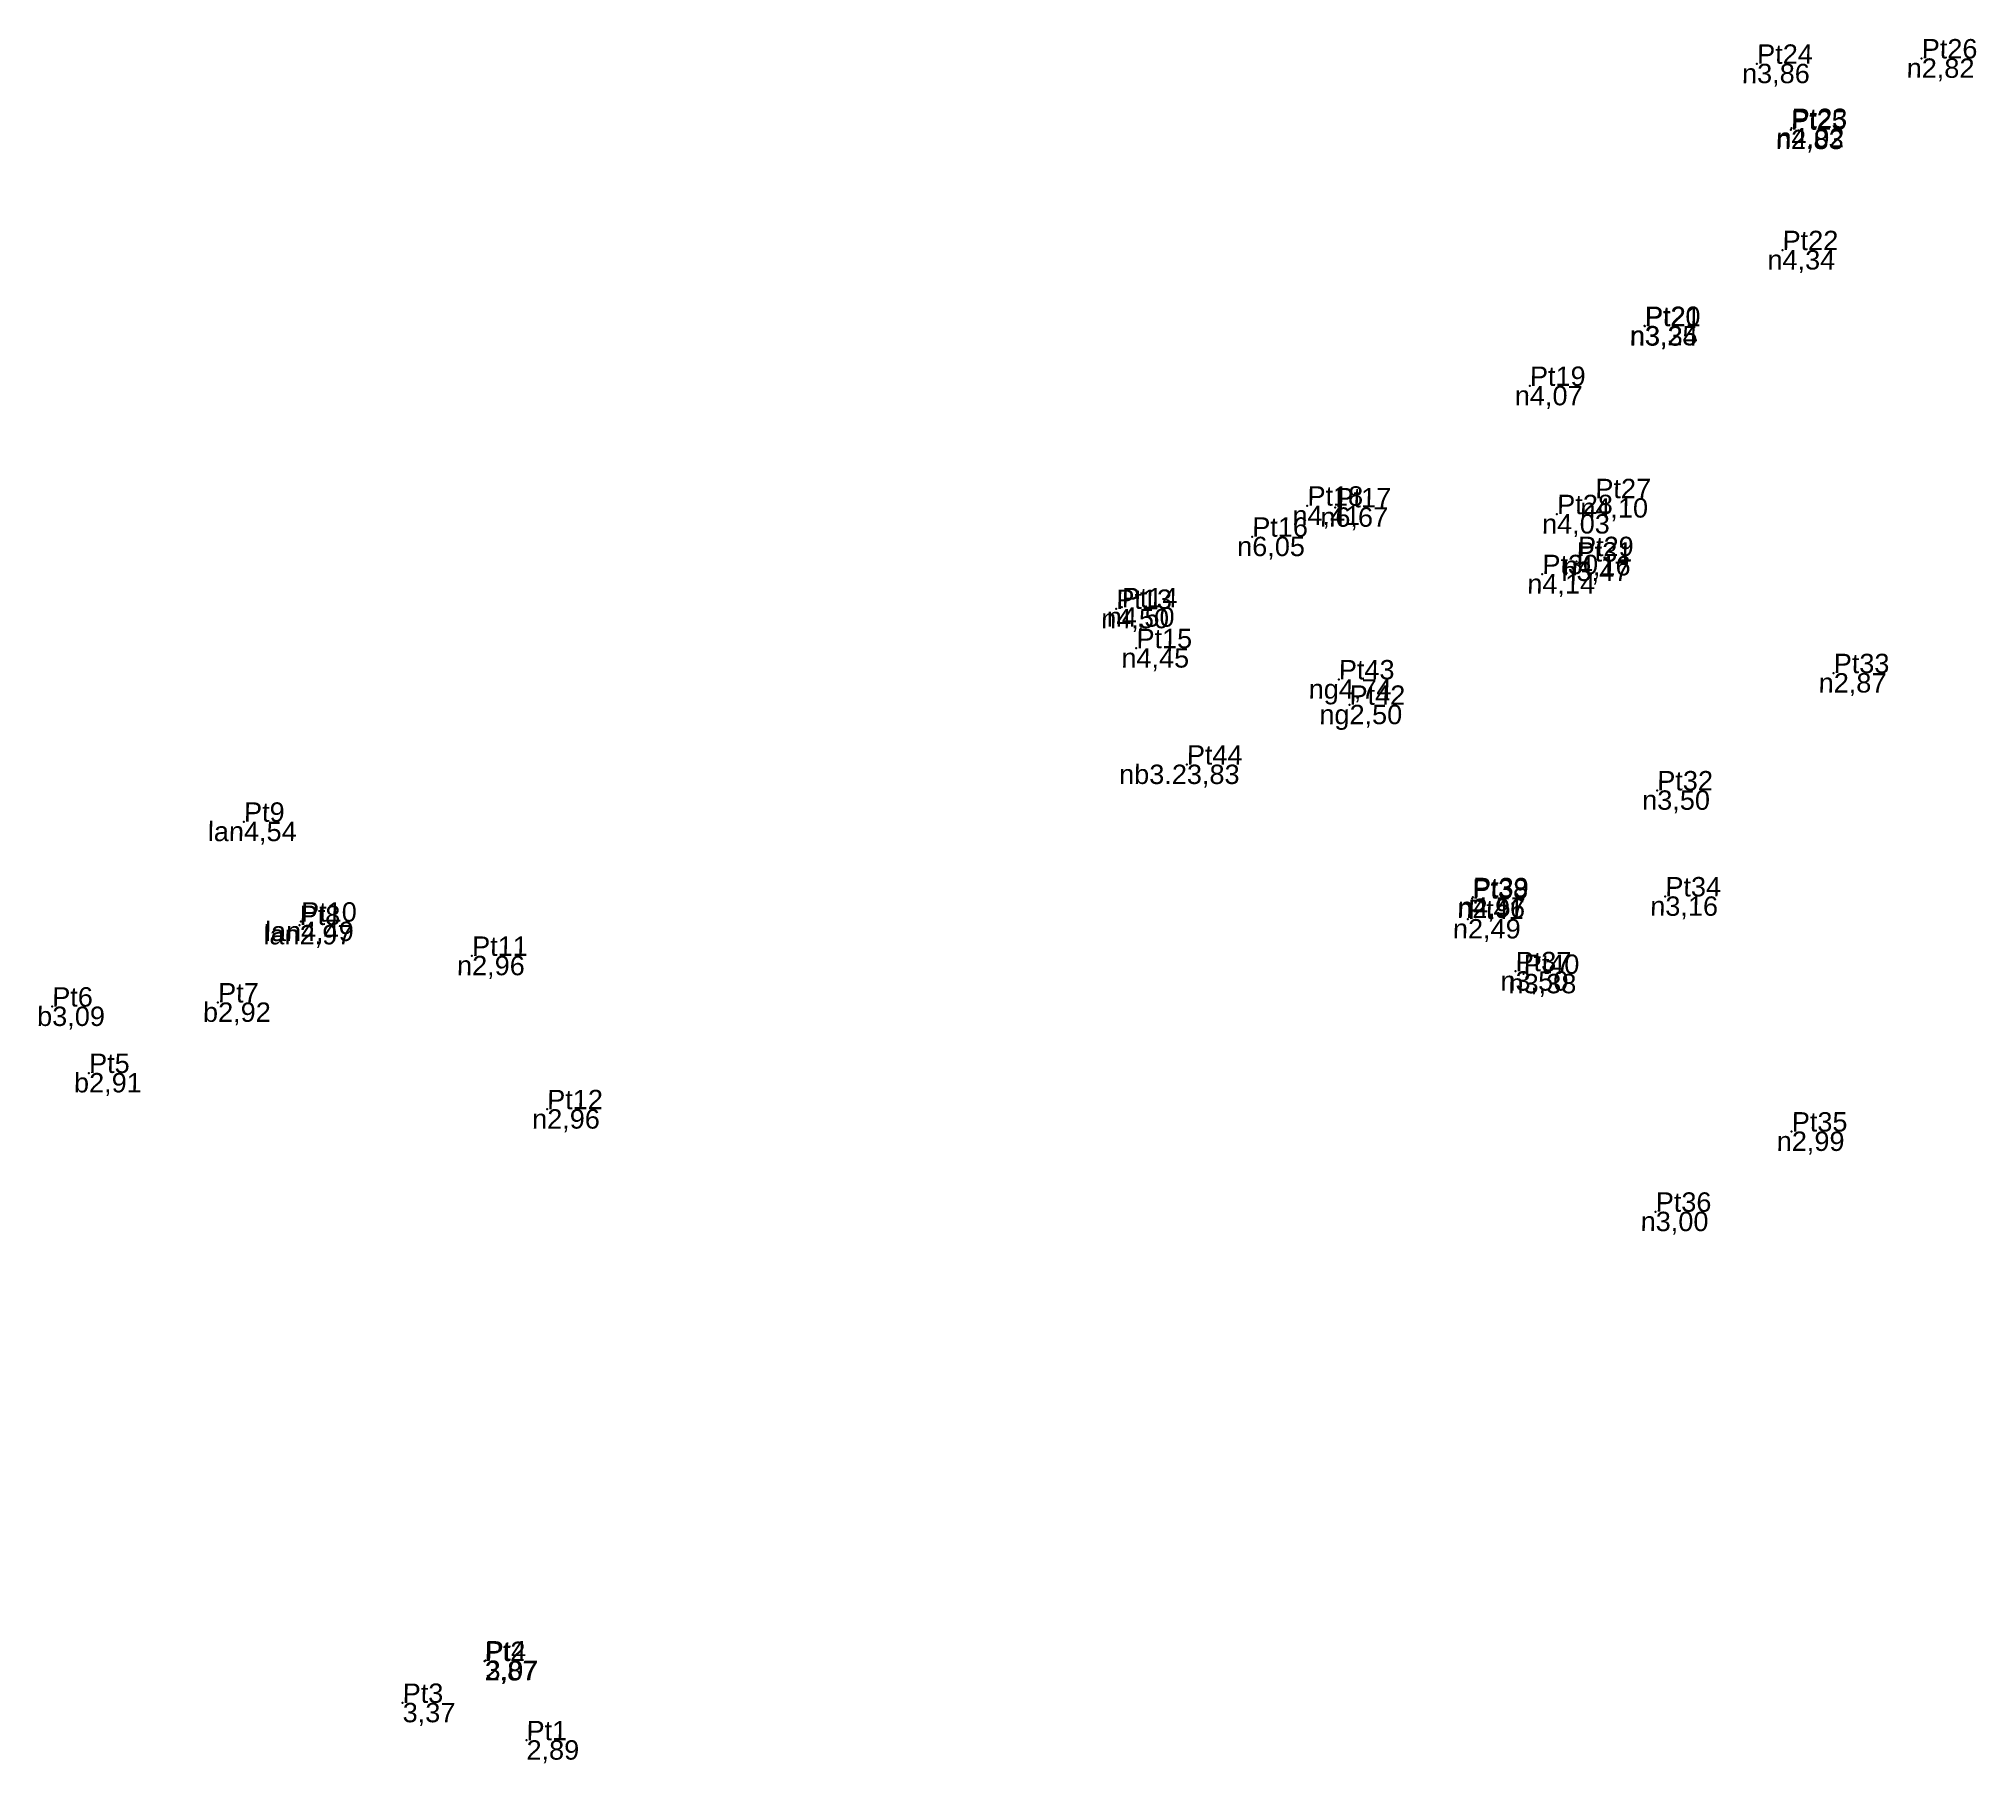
# Model space of a CAD drawing. Header units: metres. Extents: x 584732 to 606137, y 2257469 to 2286410.
# Drawn here: x 596344.8 to 596444.7, y 2271368.2 to 2271457.2 of the extents above; entities that cross this region are included whole.
import ezdxf
from ezdxf.enums import TextEntityAlignment as Align

# ---------------------------------------------------------------- set-up
doc = ezdxf.new("R2010")
doc.units = ezdxf.units.M
doc.header["$MEASUREMENT"] = 0
for name, color, linetype in [('diem', 2, 'Continuous'), ('Docao', 22, 'Continuous'), ('Madiem', 5, 'Continuous'), ('Tendiem', 7, 'Continuous')]:
    doc.layers.add(name, color=color, linetype=linetype)
doc.styles.add('VnArial', font='txt')

msp = doc.modelspace()

# ---------------------------------------------------------------- texts
at = {"layer": 'Docao', "style": 'VnArial', "oblique": 1}
for s, p in [('3,86', (596433.401, 2271455.899, 3.86)), ('2,82', (596441.894, 2271456.176, 2.824)), ('4,02', (596435.179, 2271452.586, 4.02)), ('2,83', (596435.149, 2271452.497, 2.826)), ('4,34', (596434.713, 2271446.286, 4.339)), ('3,25', (596427.604, 2271442.375, 3.254)), ('3,34', (596427.623, 2271442.358, 3.342)), ('4,07', (596421.68, 2271439.281, 4.068)), ('4,41', (596410.204, 2271433.103, 4.407)), ('6,67', (596411.645, 2271433.016, 6.671)), ('4,03', (596423.084, 2271432.666, 4.032)), ('4,10', (596425.055, 2271433.489, 4.104)), ('6,05', (596407.355, 2271431.502, 6.049)), ('4,16', (596424.158, 2271430.502, 4.164)), ('4,14', (596422.323, 2271429.571, 4.138)), ('3,47', (596424.088, 2271430.219, 3.473)), ('4,50', (596400.342, 2271427.779, 4.503)), ('4,50', (596400.627, 2271427.86, 4.504)), ('4,45', (596401.382, 2271425.75, 4.45)), ('4,74', (596411.822, 2271424.143, 4.739)), ('2,87', (596437.354, 2271424.464, 2.874)), ('2,50', (596412.373, 2271422.831, 2.496)), ('3,83', (596403.983, 2271419.745, 3.826)), ('3,50', (596428.249, 2271418.415, 3.499)), ('4,54', (596355.339, 2271416.797, 4.542)), ('4,57', (596418.743, 2271412.905, 4.571)), ('2,96', (596418.713, 2271412.832, 2.956)), ('3,16', (596428.667, 2271412.946, 3.164)), ('4,49', (596358.284, 2271411.644, 4.491)), ('2,49', (596418.485, 2271411.777, 2.485)), ('2,97', (596358.21, 2271411.471, 2.972)), ('2,96', (596367.106, 2271409.879, 2.957)), ('3,50', (596420.94, 2271409.086, 3.495)), ('3,38', (596421.356, 2271408.948, 3.384)), ('3,09', (596345.445, 2271407.262, 3.091)), ('2,92', (596354.001, 2271407.475, 2.922)), ('2,91', (596347.347, 2271403.836, 2.908)), ('2,96', (596370.979, 2271401.967, 2.962)), ('2,99', (596435.19, 2271400.816, 2.994)), ('3,00', (596428.171, 2271396.679, 2.996)), ('3,07', (596367.8, 2271373.527, 3.067)), ('2,87', (596367.754, 2271373.498, 2.866)), ('3,37', (596363.525, 2271371.342, 3.374)), ('2,89', (596369.913, 2271369.414, 2.885))]:
    msp.add_text(s, height=1, dxfattribs=at).set_placement(p, align=Align.TOP_LEFT)
at = {"layer": 'Madiem', "style": 'VnArial', "oblique": 1}
for s, p in [('n', (596433.401, 2271455.899, 3.86)), ('n', (596441.894, 2271456.176, 2.824)), ('n', (596435.149, 2271452.497, 2.826)), ('n', (596435.179, 2271452.586, 4.02)), ('n', (596434.713, 2271446.286, 4.339)), ('n', (596427.604, 2271442.375, 3.254)), ('n', (596427.623, 2271442.358, 3.342)), ('n', (596421.68, 2271439.281, 4.068)), ('n', (596410.204, 2271433.103, 4.407)), ('n', (596411.645, 2271433.016, 6.671)), ('n', (596425.055, 2271433.489, 4.104)), ('n', (596423.084, 2271432.666, 4.032)), ('n', (596407.355, 2271431.502, 6.049)), ('n', (596424.088, 2271430.219, 3.473)), ('n', (596424.158, 2271430.502, 4.164)), ('n', (596422.323, 2271429.571, 4.138)), ('n', (596400.342, 2271427.779, 4.503)), ('n', (596400.627, 2271427.86, 4.504)), ('n', (596401.382, 2271425.75, 4.45)), ('ng', (596411.822, 2271424.143, 4.739)), ('n', (596437.354, 2271424.464, 2.874)), ('ng', (596412.373, 2271422.831, 2.496)), ('nb3.2', (596403.983, 2271419.745, 3.826)), ('n', (596428.249, 2271418.415, 3.499)), ('lan', (596355.339, 2271416.797, 4.542)), ('n', (596418.713, 2271412.832, 2.956)), ('n', (596418.743, 2271412.905, 4.571)), ('n', (596428.667, 2271412.946, 3.164)), ('lan', (596358.21, 2271411.471, 2.972)), ('lan', (596358.284, 2271411.644, 4.491)), ('n', (596418.485, 2271411.777, 2.485)), ('n', (596367.106, 2271409.879, 2.957)), ('n', (596420.94, 2271409.086, 3.495)), ('n', (596421.356, 2271408.948, 3.384)), ('b', (596354.001, 2271407.475, 2.922)), ('b', (596345.445, 2271407.262, 3.091)), ('b', (596347.347, 2271403.836, 2.908)), ('n', (596370.979, 2271401.967, 2.962)), ('n', (596435.19, 2271400.816, 2.994)), ('n', (596428.171, 2271396.679, 2.996))]:
    msp.add_text(s, height=1, dxfattribs=at).set_placement(p, align=Align.TOP_RIGHT)
at = {"layer": 'Tendiem', "style": 'VnArial', "oblique": 1}
for s, p in [('Pt24', (596433.401, 2271455.899, 3.86)), ('Pt26', (596441.894, 2271456.176, 2.824)), ('Pt25', (596435.149, 2271452.497, 2.826)), ('Pt23', (596435.179, 2271452.586, 4.02)), ('Pt22', (596434.713, 2271446.286, 4.339)), ('Pt20', (596427.604, 2271442.375, 3.254)), ('Pt21', (596427.623, 2271442.358, 3.342)), ('Pt19', (596421.68, 2271439.281, 4.068)), ('Pt18', (596410.204, 2271433.103, 4.407)), ('Pt17', (596411.645, 2271433.016, 6.671)), ('Pt28', (596423.084, 2271432.666, 4.032)), ('Pt27', (596425.055, 2271433.489, 4.104)), ('Pt16', (596407.355, 2271431.502, 6.049)), ('Pt29', (596424.158, 2271430.502, 4.164)), ('Pt30', (596422.323, 2271429.571, 4.138)), ('Pt31', (596424.088, 2271430.219, 3.473)), ('Pt13', (596400.342, 2271427.779, 4.503)), ('Pt14', (596400.627, 2271427.86, 4.504)), ('Pt15', (596401.382, 2271425.75, 4.45)), ('Pt43', (596411.822, 2271424.143, 4.739)), ('Pt33', (596437.354, 2271424.464, 2.874)), ('Pt42', (596412.373, 2271422.831, 2.496)), ('Pt44', (596403.983, 2271419.745, 3.826)), ('Pt32', (596428.249, 2271418.415, 3.499)), ('Pt9', (596355.339, 2271416.797, 4.542)), ('Pt38', (596418.713, 2271412.832, 2.956)), ('Pt39', (596418.743, 2271412.905, 4.571)), ('Pt34', (596428.667, 2271412.946, 3.164)), ('Pt10', (596358.284, 2271411.644, 4.491)), ('Pt41', (596418.485, 2271411.777, 2.485)), ('Pt8', (596358.21, 2271411.471, 2.972)), ('Pt11', (596367.106, 2271409.879, 2.957)), ('Pt37', (596420.94, 2271409.086, 3.495)), ('Pt40', (596421.356, 2271408.948, 3.384)), ('Pt6', (596345.445, 2271407.262, 3.091)), ('Pt7', (596354.001, 2271407.475, 2.922)), ('Pt5', (596347.347, 2271403.836, 2.908)), ('Pt12', (596370.979, 2271401.967, 2.962)), ('Pt35', (596435.19, 2271400.816, 2.994)), ('Pt36', (596428.171, 2271396.679, 2.996)), ('Pt2', (596367.754, 2271373.498, 2.866)), ('Pt4', (596367.8, 2271373.527, 3.067)), ('Pt3', (596363.525, 2271371.342, 3.374)), ('Pt1', (596369.913, 2271369.414, 2.885))]:
    msp.add_text(s, height=1, dxfattribs=at).set_placement(p)

# ---------------------------------------------------------------- linework, layer by layer
at = {"layer": 'diem'}
for p in [(596433.401, 2271455.899, 3.86), (596441.894, 2271456.176, 2.824), (596435.179, 2271452.586, 4.02), (596435.149, 2271452.497, 2.826), (596434.713, 2271446.286, 4.339), (596427.604, 2271442.375, 3.254), (596427.623, 2271442.358, 3.342), (596421.68, 2271439.281, 4.068), (596410.204, 2271433.103, 4.407), (596411.645, 2271433.016, 6.671), (596423.084, 2271432.666, 4.032), (596425.055, 2271433.489, 4.104), (596407.355, 2271431.502, 6.049), (596422.323, 2271429.571, 4.138), (596424.088, 2271430.219, 3.473), (596424.158, 2271430.502, 4.164), (596400.342, 2271427.779, 4.503), (596400.627, 2271427.86, 4.504), (596401.382, 2271425.75, 4.45), (596411.822, 2271424.143, 4.739), (596437.354, 2271424.464, 2.874), (596412.373, 2271422.831, 2.496), (596403.983, 2271419.745, 3.826), (596428.249, 2271418.415, 3.499), (596355.339, 2271416.797, 4.542), (596418.713, 2271412.832, 2.956), (596418.743, 2271412.905, 4.571), (596428.667, 2271412.946, 3.164), (596358.284, 2271411.644, 4.491), (596418.485, 2271411.777, 2.485), (596358.21, 2271411.471, 2.972), (596367.106, 2271409.879, 2.957), (596420.94, 2271409.086, 3.495), (596421.356, 2271408.948, 3.384), (596345.445, 2271407.262, 3.091), (596354.001, 2271407.475, 2.922), (596347.347, 2271403.836, 2.908), (596370.979, 2271401.967, 2.962), (596435.19, 2271400.816, 2.994), (596428.171, 2271396.679, 2.996), (596367.754, 2271373.498, 2.866), (596367.8, 2271373.527, 3.067), (596363.525, 2271371.342, 3.374), (596369.913, 2271369.414, 2.885)]:
    msp.add_point(p, dxfattribs=at)

msp.set_redraw_order([(e.dxf.handle, doc.entitydb.next_handle()) for e in msp.query("TEXT MTEXT ATTDEF DIMENSION ARC_DIMENSION")])  # texts and dimensions are drawn at this point

doc.saveas('drawing.dxf')
